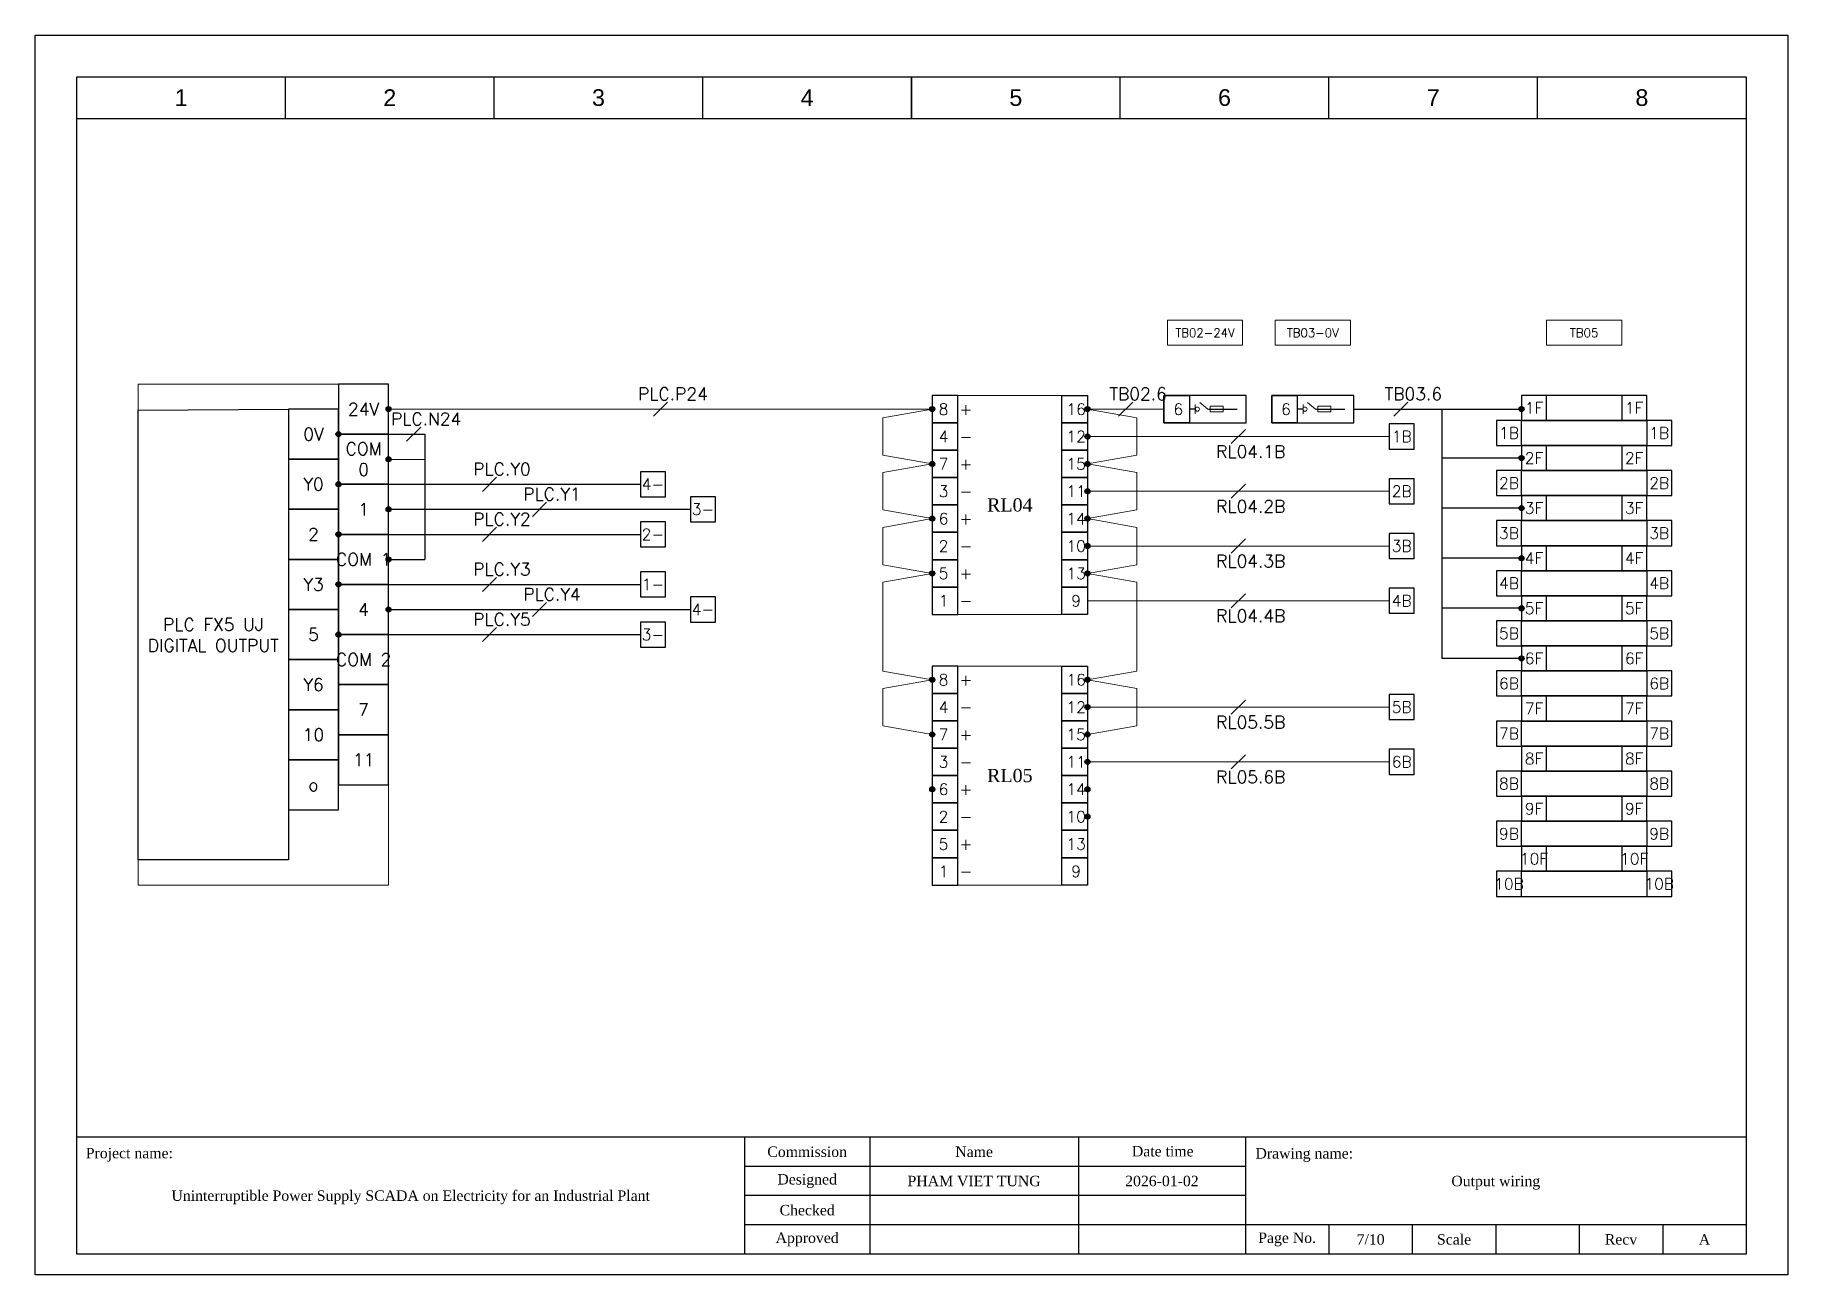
# Model space of a CAD drawing. Header units: millimetres. Extents: x 0 to 3300, y 0 to 297.
# Drawn here: x 1440 to 1860, y 0 to 297 of the extents above; entities that cross this region are included whole.
import ezdxf
from ezdxf.enums import TextEntityAlignment as Align

# ---------------------------------------------------------------- set-up
doc = ezdxf.new("R2010")
doc.units = ezdxf.units.MM
for name, color, linetype in [('0_TB_FEED THRU', 8, 'Continuous'), ('BLACK WIRE', 9, 'Continuous'), ('Frame_text', 3, 'Continuous')]:
    doc.layers.add(name, color=color, linetype=linetype)
for name, color, linetype, lineweight in [('LINE', 3, 'Continuous', 9), ('RED WIRE', 1, 'Continuous', 0), ('TEXT', 7, 'Continuous', 9), ('WIRING', 7, 'Continuous', 0)]:
    doc.layers.add(name, color=color, linetype=linetype, lineweight=lineweight)
doc.styles.add('F2.5 Romans', font='romans.shx', dxfattribs={"height": 2.5})
doc.styles.add('F4.0', font='arial.ttf', dxfattribs={"height": 4})
doc.styles.add('SIMPLEX', font='SIMPLEX.shx', dxfattribs={"width": 0.7})
doc.styles.get("Standard").update_dxf_attribs({"font": 'times.ttf', "height": 2.5})

msp = doc.modelspace()

# ---------------------------------------------------------------- texts
at = {"color": 2}
for s, height, style, p in [('TB02-24V', 2.057, 'F2.5 Romans', (1720.34, 225.68)), ('TB03-0V', 2.057, 'F2.5 Romans', (1746.15, 225.68)), ('TB05', 2.057, 'F2.5 Romans', (1811.16, 225.68)), ('8', 2.72, 'SIMPLEX', (1657.68, 207.38)), ('+', 2.72, 'SIMPLEX', (1663.05, 207.38)), ('16', 2.72, 'SIMPLEX', (1689.45, 207.38)), ('4', 2.72, 'SIMPLEX', (1657.68, 200.82)), ('12', 2.72, 'SIMPLEX', (1689.45, 200.82)), ('-', 2.72, 'SIMPLEX', (1663.05, 200.82)), ('7', 2.72, 'SIMPLEX', (1657.68, 194.26)), ('+', 2.72, 'SIMPLEX', (1663.05, 194.26)), ('15', 2.72, 'SIMPLEX', (1689.45, 194.26)), ('4-', 2.72, 'SIMPLEX', (1588.03, 189.4)), ('3', 2.72, 'SIMPLEX', (1657.68, 187.71)), ('11', 2.72, 'SIMPLEX', (1689.45, 187.71)), ('-', 2.72, 'SIMPLEX', (1663.05, 187.71)), ('3-', 2.72, 'SIMPLEX', (1600.03, 183.4)), ('6', 2.72, 'SIMPLEX', (1657.68, 181.15)), ('+', 2.72, 'SIMPLEX', (1663.05, 181.15)), ('14', 2.72, 'SIMPLEX', (1689.45, 181.15)), ('2-', 2.72, 'SIMPLEX', (1588.03, 177.4)), ('2', 2.72, 'SIMPLEX', (1657.68, 174.59)), ('-', 2.72, 'SIMPLEX', (1663.05, 174.59)), ('10', 2.72, 'SIMPLEX', (1689.45, 174.59)), ('5', 2.72, 'SIMPLEX', (1657.68, 168.03)), ('+', 2.72, 'SIMPLEX', (1663.05, 168.03)), ('13', 2.72, 'SIMPLEX', (1689.45, 168.03)), ('1-', 2.72, 'SIMPLEX', (1588.03, 165.4)), ('4-', 2.72, 'SIMPLEX', (1600.03, 159.4)), ('1', 2.72, 'SIMPLEX', (1657.68, 161.48)), ('-', 2.72, 'SIMPLEX', (1663.05, 161.48)), ('9', 2.72, 'SIMPLEX', (1689.45, 161.48)), ('3-', 2.72, 'SIMPLEX', (1588.03, 153.4)), ('8', 2.72, 'SIMPLEX', (1657.68, 142.56)), ('+', 2.72, 'SIMPLEX', (1663.05, 142.56)), ('16', 2.72, 'SIMPLEX', (1689.45, 142.56)), ('4', 2.72, 'SIMPLEX', (1657.68, 136)), ('-', 2.72, 'SIMPLEX', (1663.05, 136)), ('12', 2.72, 'SIMPLEX', (1689.45, 136)), ('7', 2.72, 'SIMPLEX', (1657.68, 129.45)), ('+', 2.72, 'SIMPLEX', (1663.05, 129.45)), ('15', 2.72, 'SIMPLEX', (1689.45, 129.45)), ('3', 2.72, 'SIMPLEX', (1657.68, 122.89)), ('-', 2.72, 'SIMPLEX', (1663.05, 122.89)), ('11', 2.72, 'SIMPLEX', (1689.45, 122.89)), ('6', 2.72, 'SIMPLEX', (1657.68, 116.33)), ('14', 2.72, 'SIMPLEX', (1689.45, 116.33)), ('+', 2.72, 'SIMPLEX', (1663.05, 116.33)), ('2', 2.72, 'SIMPLEX', (1657.68, 109.77)), ('-', 2.72, 'SIMPLEX', (1663.05, 109.77)), ('10', 2.72, 'SIMPLEX', (1689.45, 109.77)), ('5', 2.72, 'SIMPLEX', (1657.68, 103.22)), ('+', 2.72, 'SIMPLEX', (1663.05, 103.22)), ('13', 2.72, 'SIMPLEX', (1689.45, 103.22)), ('1', 2.72, 'SIMPLEX', (1657.68, 96.66)), ('9', 2.72, 'SIMPLEX', (1689.45, 96.66)), ('-', 2.72, 'SIMPLEX', (1663.05, 96.66))]:
    msp.add_text(s, height=height, dxfattribs=dict(at, style=style)).set_placement(p, align=Align.MIDDLE_CENTER)
at = {"char_height": 3, "attachment_point": 5, "style": 'F2.5 Romans'}
for s, width, insert in [('PLC.P24', 12.6407, (1592.84, 211.04)), ('TB02.6', 12.6407, (1704.31, 211.04)), ('TB03.6', 12.6407, (1770.25, 211.04)), ('24V', 12.6407, (1518.71, 207.4)), ('PLC.N24', 12.6407, (1533.71, 205.04)), ('0V', 12.6407, (1506.71, 201.4)), ('COM\\P0', 12.6407, (1518.71, 195.4)), ('RL04.1B', 12.6407, (1731.29, 197.22)), ('PLC.Y0', 12.6407, (1551.86, 193.04)), ('Y0', 12.6407, (1506.71, 189.4)), ('1', 12.6407, (1518.71, 183.4)), ('PLC.Y1', 12.6407, (1563.86, 187.04)), ('RL04.2B', 12.6407, (1731.29, 184.11)), ('PLC.Y2', 12.6407, (1551.86, 181.04)), ('2', 12.6407, (1506.71, 177.4)), ('COM 1', 12.6407, (1518.71, 171.4)), ('RL04.3B', 12.6407, (1731.29, 170.99)), ('PLC.Y3', 12.6407, (1551.86, 169.04)), ('Y3', 12.6407, (1506.71, 165.4)), ('PLC.Y4', 12.6407, (1563.86, 163.04)), ('4', 12.6407, (1518.71, 159.4)), ('PLC FX5 UJ\\PDIGITAL OUTPUT', 35.884, (1482.71, 153.29)), ('PLC.Y5', 12.6407, (1551.86, 157.04)), ('RL04.4B', 12.6407, (1731.29, 157.88)), ('5', 12.6407, (1506.71, 153.4)), ('COM 2', 12.6407, (1518.71, 147.4)), ('Y6', 12.6407, (1506.71, 141.4)), ('7', 12.6407, (1518.71, 135.4)), ('10', 12.6407, (1506.71, 129.4)), ('RL05.5B', 12.6407, (1731.29, 132.4)), ('11', 12.6407, (1518.71, 123.4)), ('o', 12.6407, (1506.71, 117.4)), ('RL05.6B', 12.6407, (1731.29, 119.29))]:
    msp.add_mtext_dynamic_manual_height_columns(s, width=width, gutter_width=15, heights=[0], dxfattribs=dict(at, insert=insert))
at = {"layer": '0_TB_FEED THRU', "color": 2, "style": 'SIMPLEX'}
for s, p in [('1F', (1799.16, 207.68)), ('1F', (1823.16, 207.68)), ('1B', (1767.46, 200.84)), ('1B', (1793.16, 201.68)), ('1B', (1829.16, 201.68)), ('2F', (1799.16, 195.68)), ('2F', (1823.16, 195.68)), ('2B', (1767.46, 187.72)), ('2B', (1793.16, 189.68)), ('2B', (1829.16, 189.68)), ('3F', (1799.16, 183.68)), ('3F', (1823.16, 183.68)), ('3B', (1793.16, 177.68)), ('3B', (1829.16, 177.68)), ('3B', (1767.46, 174.61)), ('4F', (1799.16, 171.68)), ('4F', (1823.16, 171.68)), ('4B', (1793.16, 165.68)), ('4B', (1829.16, 165.68)), ('4B', (1767.46, 161.49)), ('5F', (1799.16, 159.68)), ('5F', (1823.16, 159.68)), ('5B', (1793.16, 153.68)), ('5B', (1829.16, 153.68)), ('6F', (1799.16, 147.68)), ('6F', (1823.16, 147.68)), ('6B', (1793.16, 141.68)), ('6B', (1829.16, 141.68)), ('5B', (1767.46, 136.02)), ('7F', (1799.16, 135.68)), ('7F', (1823.16, 135.68)), ('7B', (1793.16, 129.68)), ('7B', (1829.16, 129.68)), ('6B', (1767.46, 122.91)), ('8F', (1799.16, 123.68)), ('8F', (1823.16, 123.68)), ('8B', (1793.16, 117.68)), ('8B', (1829.16, 117.68)), ('9F', (1799.16, 111.68)), ('9F', (1823.16, 111.68)), ('9B', (1793.16, 105.68)), ('9B', (1829.16, 105.68)), ('10F', (1799.16, 99.68)), ('10F', (1823.16, 99.68)), ('10B', (1793.16, 93.68)), ('10B', (1829.16, 93.68))]:
    msp.add_text(s, height=2.72, dxfattribs=at).set_placement(p, align=Align.MIDDLE_CENTER)
at = {"layer": 'TEXT', "color": 2, "style": 'SIMPLEX'}
for p in [(1713.92, 207.38), (1739.73, 207.38)]:
    msp.add_text('6', height=2.72, dxfattribs=at).set_placement(p, align=Align.MIDDLE_CENTER)
at = {"layer": 'TEXT', "color": 7}
for s, p in [('RL04', (1673.56, 184.45)), ('RL05', (1673.56, 119.63))]:
    msp.add_text(s, height=3.171, dxfattribs=at).set_placement(p, align=Align.MIDDLE_CENTER)

# ---------------------------------------------------------------- blocks, each defined once
blk = doc.blocks.new('A3_BLOCK')
for p, q in [((10, 5), (10, 287)), ((10, 287), (410, 287)), ((60, 277), (60, 287)), ((110, 277), (110, 287)), ((160, 277), (160, 287)), ((210, 277), (210, 287)), ((210, 287), (210, 277)), ((260, 277), (260, 287)), ((310, 277), (310, 287)), ((360, 277), (360, 287)), ((410, 287), (410, 5)), ((10, 277), (410, 277)), ((410, 33), (10, 33)), ((170, 33), (170, 5)), ((200, 33), (200, 5)), ((250, 33), (250, 5)), ((290, 33), (290, 5)), ((290, 26), (170, 26)), ((290, 19), (170, 19)), ((410, 12), (170, 12)), ((310, 12), (310, 5)), ((330, 12), (330, 5)), ((350, 12), (350, 5)), ((370, 12), (370, 5)), ((390, 12), (390, 5)), ((410, 5), (10, 5))]:
    blk.add_line(p, q)
at = {"layer": 'Frame_text'}
blk.add_lwpolyline([(0, 0), (0, 297), (420, 297), (420, 0), (0, 0)], close=True, dxfattribs=at)
at = {"char_height": 4, "attachment_point": 5, "style": 'F4.0'}
for s, insert in [('1', (35, 282)), ('2', (85, 282)), ('3', (135, 282)), ('4', (185, 282)), ('5', (235, 282)), ('6', (285, 282)), ('7', (335, 282)), ('8', (385, 282))]:
    blk.add_mtext_dynamic_manual_height_columns(s, width=19.9819, gutter_width=25, heights=[0], dxfattribs=dict(at, insert=insert))
at = {"char_height": 2.5}
for s, width, insert, attachment_point in [('Project name:', 20.4464, (12.16, 30.44), 1), ('Commission', 24.3938, (185, 29.5), 5), ('Name', 19.9366, (225, 29.5), 5), ('\\pi2.82608;Date time', 19.9366, (259.98, 30.89), 1), ('Drawing name:', 24.4615, (292.42, 30.38), 1), ('Designed', 24.3938, (185, 22.5), 5), ('Checked', 25.3958, (185, 15.5), 5), ('Approved', 29.851, (185, 8.5), 5), ('Page No.', 19.9366, (300, 8.5), 5), ('Scale', 19.9366, (340, 8.5), 5), ('Recv', 19.9366, (380, 8.5), 5)]:
    blk.add_mtext_dynamic_manual_height_columns(s, width=width, gutter_width=25, heights=[0], dxfattribs=dict(at, insert=insert, attachment_point=attachment_point))
at = {"layer": 'Frame_text'}
for tag, p in [('DESIGNED', (225, 22.5)), ('DESIGNED_DATE', (270, 22.5)), ('DRAWING_NAME', (350, 22.5)), ('PROJECT_NAME', (90, 19)), ('CHECKED', (225, 15.5)), ('CHECKED_DATE', (270, 15.5)), ('APPROVED', (225, 8.5)), ('APPROVED_DATE', (270, 8.5)), ('PAGE', (320, 8.5)), ('SCALE', (360, 8.5)), ('RECV', (400, 8.5))]:
    blk.add_attdef(tag, text='', height=2.5, dxfattribs=at).set_placement(p, align=Align.MIDDLE_CENTER)

# ---------------------------------------------------------------- hatches: boundary and pattern name
at = {"linetype": 'Continuous'}
h = msp.add_hatch(dxfattribs=at)
h.set_pattern_fill('ANSI31', scale=0.096576, style=0)
h.set_pattern_definition([(45, (1291.45202, -40.61133), (-0.12046277, 0.12046277), [])])
edge = h.paths.add_edge_path()
edge.add_arc((1524.71, 207.4), 0.609, 0, 360)
h = msp.add_hatch(dxfattribs=at)
h.set_pattern_fill('ANSI31', scale=0.096576, style=0)
h.set_pattern_definition([(45, (1421.72467, -40.61133), (-0.12046277, 0.12046277), [])])
edge = h.paths.add_edge_path()
edge.add_arc((1654.98, 207.4), 0.609, 0, 360)
h = msp.add_hatch(dxfattribs=at)
h.set_pattern_fill('ANSI31', scale=0.096576, style=0)
h.set_pattern_definition([(45, (1458.88228, -40.61133), (-0.12046277, 0.12046277), [])])
edge = h.paths.add_edge_path()
edge.add_arc((1692.14, 207.4), 0.609, 0, 360)
h = msp.add_hatch(dxfattribs=at)
h.set_pattern_fill('ANSI31', scale=0.096576, style=0)
h.set_pattern_definition([(45, (1279.45202, -46.61133), (-0.12046277, 0.12046277), [])])
edge = h.paths.add_edge_path()
edge.add_arc((1512.71, 201.4), 0.609, 0, 360)
h = msp.add_hatch(dxfattribs=at)
h.set_pattern_fill('ANSI31', scale=0.096576, style=0)
h.set_pattern_definition([(45, (1458.88228, -47.16897), (-0.12046277, 0.12046277), [])])
edge = h.paths.add_edge_path()
edge.add_arc((1692.14, 200.84), 0.609, 0, 360)
h = msp.add_hatch(dxfattribs=at)
h.set_pattern_fill('ANSI31', scale=0.096576, style=0)
h.set_pattern_definition([(45, (1291.45202, -52.61133), (-0.12046277, 0.12046277), [])])
edge = h.paths.add_edge_path()
edge.add_arc((1524.71, 195.4), 0.609, 0, 360)
h = msp.add_hatch(dxfattribs=at)
h.set_pattern_fill('ANSI31', scale=0.096576, style=0)
h.set_pattern_definition([(45, (1421.72467, -53.7266), (-0.12046277, 0.12046277), [])])
edge = h.paths.add_edge_path()
edge.add_arc((1654.98, 194.28), 0.609, 0, 360)
h = msp.add_hatch(dxfattribs=at)
h.set_pattern_fill('ANSI31', scale=0.096576, style=0)
h.set_pattern_definition([(45, (1458.88228, -53.7266), (-0.12046277, 0.12046277), [])])
edge = h.paths.add_edge_path()
edge.add_arc((1692.14, 194.28), 0.609, 0, 360)
h = msp.add_hatch(dxfattribs=at)
h.set_pattern_fill('ANSI31', scale=0.096576, style=0)
h.set_pattern_definition([(45, (1279.45202, -58.61133), (-0.12046277, 0.12046277), [])])
edge = h.paths.add_edge_path()
edge.add_arc((1512.71, 189.4), 0.609, 0, 360)
h = msp.add_hatch(dxfattribs=at)
h.set_pattern_fill('ANSI31', scale=0.096576, style=0)
h.set_pattern_definition([(45, (1458.88228, -60.28423), (-0.12046277, 0.12046277), [])])
edge = h.paths.add_edge_path()
edge.add_arc((1692.14, 187.72), 0.609, 0, 360)
h = msp.add_hatch(dxfattribs=at)
h.set_pattern_fill('ANSI31', scale=0.096576, style=0)
h.set_pattern_definition([(45, (1291.45202, -64.61133), (-0.12046277, 0.12046277), [])])
edge = h.paths.add_edge_path()
edge.add_arc((1524.71, 183.4), 0.609, 0, 360)
h = msp.add_hatch(dxfattribs=at)
h.set_pattern_fill('ANSI31', scale=0.096576, style=0)
h.set_pattern_definition([(45, (1421.72467, -66.84186), (-0.12046277, 0.12046277), [])])
edge = h.paths.add_edge_path()
edge.add_arc((1654.98, 181.17), 0.609, 0, 360)
h = msp.add_hatch(dxfattribs=at)
h.set_pattern_fill('ANSI31', scale=0.096576, style=0)
h.set_pattern_definition([(45, (1458.88228, -66.84186), (-0.12046277, 0.12046277), [])])
edge = h.paths.add_edge_path()
edge.add_arc((1692.14, 181.17), 0.609, 0, 360)
h = msp.add_hatch(dxfattribs=at)
h.set_pattern_fill('ANSI31', scale=0.096576, style=0)
h.set_pattern_definition([(45, (1279.45202, -70.61133), (-0.12046277, 0.12046277), [])])
edge = h.paths.add_edge_path()
edge.add_arc((1512.71, 177.4), 0.609, 0, 360)
h = msp.add_hatch(dxfattribs=at)
h.set_pattern_fill('ANSI31', scale=0.096576, style=0)
h.set_pattern_definition([(45, (1458.88228, -73.39949), (-0.12046277, 0.12046277), [])])
edge = h.paths.add_edge_path()
edge.add_arc((1692.14, 174.61), 0.609, 0, 360)
h = msp.add_hatch(dxfattribs=at)
h.set_pattern_fill('ANSI31', scale=0.096576, style=0)
h.set_pattern_definition([(45, (1291.45202, -76.61133), (-0.12046277, 0.12046277), [])])
edge = h.paths.add_edge_path()
edge.add_arc((1524.71, 171.4), 0.609, 0, 360)
h = msp.add_hatch(dxfattribs=at)
h.set_pattern_fill('ANSI31', scale=0.096576, style=0)
h.set_pattern_definition([(45, (1421.72467, -79.95712), (-0.12046277, 0.12046277), [])])
edge = h.paths.add_edge_path()
edge.add_arc((1654.98, 168.05), 0.609, 0, 360)
h = msp.add_hatch(dxfattribs=at)
h.set_pattern_fill('ANSI31', scale=0.096576, style=0)
h.set_pattern_definition([(45, (1458.88228, -79.95712), (-0.12046277, 0.12046277), [])])
edge = h.paths.add_edge_path()
edge.add_arc((1692.14, 168.05), 0.609, 0, 360)
h = msp.add_hatch(dxfattribs=at)
h.set_pattern_fill('ANSI31', scale=0.096576, style=0)
h.set_pattern_definition([(45, (1279.45202, -82.61133), (-0.12046277, 0.12046277), [])])
edge = h.paths.add_edge_path()
edge.add_arc((1512.71, 165.4), 0.609, 0, 360)
h = msp.add_hatch(dxfattribs=at)
h.set_pattern_fill('ANSI31', scale=0.096576, style=0)
h.set_pattern_definition([(45, (1291.45202, -88.61133), (-0.12046277, 0.12046277), [])])
edge = h.paths.add_edge_path()
edge.add_arc((1524.71, 159.4), 0.609, 0, 360)
h = msp.add_hatch(dxfattribs=at)
h.set_pattern_fill('ANSI31', scale=0.096576, style=0)
h.set_pattern_definition([(45, (1279.45202, -94.61133), (-0.12046277, 0.12046277), [])])
edge = h.paths.add_edge_path()
edge.add_arc((1512.71, 153.4), 0.609, 0, 360)
h = msp.add_hatch(dxfattribs=at)
h.set_pattern_fill('ANSI31', scale=0.096576, style=0)
h.set_pattern_definition([(45, (1421.72467, -105.4291), (-0.12046277, 0.12046277), [])])
edge = h.paths.add_edge_path()
edge.add_arc((1654.98, 142.58), 0.609, 0, 360)
h = msp.add_hatch(dxfattribs=at)
h.set_pattern_fill('ANSI31', scale=0.096576, style=0)
h.set_pattern_definition([(45, (1458.88228, -105.4291), (-0.12046277, 0.12046277), [])])
edge = h.paths.add_edge_path()
edge.add_arc((1692.14, 142.58), 0.609, 0, 360)
h = msp.add_hatch(dxfattribs=at)
h.set_pattern_fill('ANSI31', scale=0.096576, style=0)
h.set_pattern_definition([(45, (1458.88228, -111.98674), (-0.12046277, 0.12046277), [])])
edge = h.paths.add_edge_path()
edge.add_arc((1692.14, 136.02), 0.609, 0, 360)
h = msp.add_hatch(dxfattribs=at)
h.set_pattern_fill('ANSI31', scale=0.096576, style=0)
h.set_pattern_definition([(45, (1421.72467, -118.54437), (-0.12046277, 0.12046277), [])])
edge = h.paths.add_edge_path()
edge.add_arc((1654.98, 129.46), 0.609, 0, 360)
h = msp.add_hatch(dxfattribs=at)
h.set_pattern_fill('ANSI31', scale=0.096576, style=0)
h.set_pattern_definition([(45, (1458.88228, -118.54437), (-0.12046277, 0.12046277), [])])
edge = h.paths.add_edge_path()
edge.add_arc((1692.14, 129.46), 0.609, 0, 360)
h = msp.add_hatch(dxfattribs=at)
h.set_pattern_fill('ANSI31', scale=0.096576, style=0)
h.set_pattern_definition([(45, (1458.88228, -125.102), (-0.12046277, 0.12046277), [])])
edge = h.paths.add_edge_path()
edge.add_arc((1692.14, 122.91), 0.609, 0, 360)
h = msp.add_hatch(dxfattribs=at)
h.set_pattern_fill('ANSI31', scale=0.096576, style=0)
h.set_pattern_definition([(45, (1421.72467, -131.65963), (-0.12046277, 0.12046277), [])])
edge = h.paths.add_edge_path()
edge.add_arc((1654.98, 116.35), 0.609, 0, 360)
h = msp.add_hatch(dxfattribs=at)
h.set_pattern_fill('ANSI31', scale=0.096576, style=0)
h.set_pattern_definition([(45, (1458.88228, -131.65963), (-0.12046277, 0.12046277), [])])
edge = h.paths.add_edge_path()
edge.add_arc((1692.14, 116.35), 0.609, 0, 360)
h = msp.add_hatch(dxfattribs=at)
h.set_pattern_fill('ANSI31', scale=0.096576, style=0)
h.set_pattern_definition([(45, (1458.88228, -138.21726), (-0.12046277, 0.12046277), [])])
edge = h.paths.add_edge_path()
edge.add_arc((1692.14, 109.79), 0.609, 0, 360)
at = {"layer": '0_TB_FEED THRU', "linetype": 'Continuous'}
h = msp.add_hatch(dxfattribs=at)
h.set_pattern_fill('ANSI31', scale=0.096576, style=0)
h.set_pattern_definition([(45, (1562.90057, -40.61133), (-0.12046277, 0.12046277), [])])
edge = h.paths.add_edge_path()
edge.add_arc((1796.16, 207.4), 0.609, 0, 360)
h = msp.add_hatch(dxfattribs=at)
h.set_pattern_fill('ANSI31', scale=0.096576, style=0)
h.set_pattern_definition([(45, (1562.90057, -52.33252), (-0.12046277, 0.12046277), [])])
edge = h.paths.add_edge_path()
edge.add_arc((1796.16, 195.68), 0.609, 0, 360)
h = msp.add_hatch(dxfattribs=at)
h.set_pattern_fill('ANSI31', scale=0.096576, style=0)
h.set_pattern_definition([(45, (1562.90057, -64.33252), (-0.12046277, 0.12046277), [])])
edge = h.paths.add_edge_path()
edge.add_arc((1796.16, 183.68), 0.609, 0, 360)
h = msp.add_hatch(dxfattribs=at)
h.set_pattern_fill('ANSI31', scale=0.096576, style=0)
h.set_pattern_definition([(45, (1562.90057, -76.33252), (-0.12046277, 0.12046277), [])])
edge = h.paths.add_edge_path()
edge.add_arc((1796.16, 171.68), 0.609, 0, 360)
h = msp.add_hatch(dxfattribs=at)
h.set_pattern_fill('ANSI31', scale=0.096576, style=0)
h.set_pattern_definition([(45, (1562.90057, -88.33252), (-0.12046277, 0.12046277), [])])
edge = h.paths.add_edge_path()
edge.add_arc((1796.16, 159.68), 0.609, 0, 360)
h = msp.add_hatch(dxfattribs=at)
h.set_pattern_fill('ANSI31', scale=0.096576, style=0)
h.set_pattern_definition([(45, (1562.90057, -100.33252), (-0.12046277, 0.12046277), [])])
edge = h.paths.add_edge_path()
edge.add_arc((1796.16, 147.68), 0.609, 0, 360)

# ---------------------------------------------------------------- linework, layer by layer
for p, q in [((1826.16, 210.68), (1796.16, 210.68)), ((1832.16, 204.68), (1790.16, 204.68)), ((1796.16, 204.68), (1826.16, 204.68)), ((1790.16, 198.68), (1832.16, 198.68)), ((1826.16, 198.68), (1796.16, 198.68)), ((1832.16, 192.68), (1790.16, 192.68)), ((1796.16, 192.68), (1826.16, 192.68)), ((1790.16, 186.68), (1832.16, 186.68)), ((1826.16, 186.68), (1796.16, 186.68)), ((1832.16, 180.68), (1790.16, 180.68)), ((1796.16, 180.68), (1826.16, 180.68)), ((1790.16, 174.68), (1832.16, 174.68)), ((1826.16, 174.68), (1796.16, 174.68)), ((1832.16, 168.68), (1790.16, 168.68)), ((1796.16, 168.68), (1826.16, 168.68)), ((1790.16, 162.68), (1832.16, 162.68)), ((1826.16, 162.68), (1796.16, 162.68)), ((1832.16, 156.68), (1790.16, 156.68)), ((1796.16, 156.68), (1826.16, 156.68)), ((1790.16, 150.68), (1832.16, 150.68)), ((1826.16, 150.68), (1796.16, 150.68)), ((1832.16, 144.68), (1790.16, 144.68)), ((1796.16, 144.68), (1826.16, 144.68)), ((1790.16, 138.68), (1832.16, 138.68)), ((1826.16, 138.68), (1796.16, 138.68)), ((1832.16, 132.68), (1790.16, 132.68)), ((1796.16, 132.68), (1826.16, 132.68)), ((1790.16, 126.68), (1832.16, 126.68)), ((1826.16, 126.68), (1796.16, 126.68)), ((1832.16, 120.68), (1790.16, 120.68)), ((1796.16, 120.68), (1826.16, 120.68)), ((1790.16, 114.68), (1832.16, 114.68)), ((1826.16, 114.68), (1796.16, 114.68)), ((1832.16, 108.68), (1790.16, 108.68)), ((1796.16, 108.68), (1826.16, 108.68)), ((1790.16, 102.68), (1832.16, 102.68)), ((1826.16, 102.68), (1796.16, 102.68)), ((1832.16, 96.68), (1790.16, 96.68)), ((1796.16, 96.68), (1826.16, 96.68)), ((1790.16, 90.68), (1832.16, 90.68))]:
    msp.add_line(p, q)
at = {"color": 0}
for p, q in [((1718, 207.4), (1716.62, 207.4)), ((1721.23, 207.4), (1728.04, 207.4)), ((1743.81, 207.4), (1742.43, 207.4)), ((1747.04, 207.4), (1753.85, 207.4))]:
    msp.add_line(p, q, dxfattribs=at)
for points in [[(1661.1, 210.68), (1654.98, 210.68), (1654.98, 204.12), (1661.1, 204.12)], [(1686.03, 210.68), (1692.14, 210.68), (1692.14, 204.12), (1686.03, 204.12)], [(1661.1, 204.12), (1654.98, 204.12), (1654.98, 197.56), (1661.1, 197.56)], [(1686.03, 204.12), (1692.14, 204.12), (1692.14, 197.56), (1686.03, 197.56)], [(1661.1, 197.56), (1654.98, 197.56), (1654.98, 191), (1661.1, 191)], [(1686.03, 197.56), (1692.14, 197.56), (1692.14, 191), (1686.03, 191)], [(1585.03, 186.4), (1591.03, 186.4), (1591.03, 192.4), (1585.03, 192.4)], [(1661.1, 191), (1654.98, 191), (1654.98, 184.45), (1661.1, 184.45)], [(1686.03, 191), (1692.14, 191), (1692.14, 184.45), (1686.03, 184.45)], [(1597.03, 180.4), (1603.03, 180.4), (1603.03, 186.4), (1597.03, 186.4)], [(1661.1, 184.45), (1654.98, 184.45), (1654.98, 177.89), (1661.1, 177.89)], [(1686.03, 184.45), (1692.14, 184.45), (1692.14, 177.89), (1686.03, 177.89)], [(1585.03, 174.4), (1591.03, 174.4), (1591.03, 180.4), (1585.03, 180.4)], [(1661.1, 177.89), (1654.98, 177.89), (1654.98, 171.33), (1661.1, 171.33)], [(1686.03, 177.89), (1692.14, 177.89), (1692.14, 171.33), (1686.03, 171.33)], [(1585.03, 162.4), (1591.03, 162.4), (1591.03, 168.4), (1585.03, 168.4)], [(1661.1, 171.33), (1654.98, 171.33), (1654.98, 164.77), (1661.1, 164.77)], [(1686.03, 171.33), (1692.14, 171.33), (1692.14, 164.77), (1686.03, 164.77)], [(1661.1, 164.77), (1654.98, 164.77), (1654.98, 158.21), (1661.1, 158.21)], [(1686.03, 164.77), (1692.14, 164.77), (1692.14, 158.21), (1686.03, 158.21)], [(1597.03, 156.4), (1603.03, 156.4), (1603.03, 162.4), (1597.03, 162.4)], [(1585.03, 150.4), (1591.03, 150.4), (1591.03, 156.4), (1585.03, 156.4)], [(1661.1, 145.86), (1654.98, 145.86), (1654.98, 139.3), (1661.1, 139.3)], [(1686.03, 145.86), (1692.14, 145.86), (1692.14, 139.3), (1686.03, 139.3)], [(1661.1, 139.3), (1654.98, 139.3), (1654.98, 132.74), (1661.1, 132.74)], [(1686.03, 139.3), (1692.14, 139.3), (1692.14, 132.74), (1686.03, 132.74)], [(1661.1, 132.74), (1654.98, 132.74), (1654.98, 126.18), (1661.1, 126.18)], [(1686.03, 132.74), (1692.14, 132.74), (1692.14, 126.18), (1686.03, 126.18)], [(1661.1, 126.18), (1654.98, 126.18), (1654.98, 119.63), (1661.1, 119.63)], [(1686.03, 126.18), (1692.14, 126.18), (1692.14, 119.63), (1686.03, 119.63)], [(1661.1, 119.63), (1654.98, 119.63), (1654.98, 113.07), (1661.1, 113.07)], [(1686.03, 119.63), (1692.14, 119.63), (1692.14, 113.07), (1686.03, 113.07)], [(1661.1, 113.07), (1654.98, 113.07), (1654.98, 106.51), (1661.1, 106.51)], [(1686.03, 113.07), (1692.14, 113.07), (1692.14, 106.51), (1686.03, 106.51)], [(1661.1, 106.51), (1654.98, 106.51), (1654.98, 99.95), (1661.1, 99.95)], [(1686.03, 106.51), (1692.14, 106.51), (1692.14, 99.95), (1686.03, 99.95)], [(1661.1, 99.95), (1654.98, 99.95), (1654.98, 93.4), (1661.1, 93.4)], [(1686.03, 99.95), (1692.14, 99.95), (1692.14, 93.4), (1686.03, 93.4)]]:
    msp.add_lwpolyline(points, close=True)
at = {"color": 7, "linetype": 'Continuous'}
for centre in [(1524.71, 207.4), (1654.98, 207.4), (1692.14, 207.4), (1512.71, 201.4), (1692.14, 200.84), (1524.71, 195.4), (1654.98, 194.28), (1692.14, 194.28), (1512.71, 189.4), (1692.14, 187.72), (1524.71, 183.4), (1654.98, 181.17), (1692.14, 181.17), (1512.71, 177.4), (1692.14, 174.61), (1524.71, 171.4), (1654.98, 168.05), (1692.14, 168.05), (1512.71, 165.4), (1524.71, 159.4), (1512.71, 153.4), (1654.98, 142.58), (1692.14, 142.58), (1692.14, 136.02), (1654.98, 129.46), (1692.14, 129.46), (1692.14, 122.91), (1654.98, 116.35), (1692.14, 116.35), (1692.14, 109.79)]:
    msp.add_circle(centre, 0.609, dxfattribs=at)
at = {"layer": '0_TB_FEED THRU'}
for p, q in [((1796.16, 210.68), (1796.16, 204.68)), ((1826.16, 204.68), (1826.16, 210.68)), ((1790.16, 204.68), (1790.16, 198.68)), ((1832.16, 198.68), (1832.16, 204.68)), ((1796.16, 198.68), (1796.16, 192.68)), ((1826.16, 192.68), (1826.16, 198.68)), ((1512.71, 189.4), (1585.03, 189.4)), ((1790.16, 192.68), (1790.16, 186.68)), ((1832.16, 186.68), (1832.16, 192.68)), ((1796.16, 186.68), (1796.16, 180.68)), ((1826.16, 180.68), (1826.16, 186.68)), ((1524.71, 183.4), (1597.03, 183.4)), ((1790.16, 180.68), (1790.16, 174.68)), ((1832.16, 174.68), (1832.16, 180.68)), ((1512.71, 177.4), (1585.03, 177.4)), ((1796.16, 174.68), (1796.16, 168.68)), ((1826.16, 168.68), (1826.16, 174.68)), ((1790.16, 168.68), (1790.16, 162.68)), ((1832.16, 162.68), (1832.16, 168.68)), ((1512.71, 165.4), (1585.03, 165.4)), ((1796.16, 162.68), (1796.16, 156.68)), ((1826.16, 156.68), (1826.16, 162.68)), ((1524.71, 159.4), (1597.03, 159.4)), ((1790.16, 156.68), (1790.16, 150.68)), ((1832.16, 150.68), (1832.16, 156.68)), ((1512.71, 153.4), (1585.03, 153.4)), ((1796.16, 150.68), (1796.16, 144.68)), ((1826.16, 144.68), (1826.16, 150.68)), ((1790.16, 144.68), (1790.16, 138.68)), ((1832.16, 138.68), (1832.16, 144.68)), ((1796.16, 138.68), (1796.16, 132.68)), ((1826.16, 132.68), (1826.16, 138.68)), ((1790.16, 132.68), (1790.16, 126.68)), ((1832.16, 126.68), (1832.16, 132.68)), ((1796.16, 126.68), (1796.16, 120.68)), ((1826.16, 120.68), (1826.16, 126.68)), ((1790.16, 120.68), (1790.16, 114.68)), ((1832.16, 114.68), (1832.16, 120.68)), ((1796.16, 114.68), (1796.16, 108.68)), ((1826.16, 108.68), (1826.16, 114.68)), ((1790.16, 108.68), (1790.16, 102.68)), ((1832.16, 102.68), (1832.16, 108.68)), ((1796.16, 102.68), (1796.16, 96.68)), ((1826.16, 96.68), (1826.16, 102.68)), ((1790.16, 96.68), (1790.16, 90.68)), ((1832.16, 90.68), (1832.16, 96.68))]:
    msp.add_line(p, q, dxfattribs=at)
for points in [[(1512.71, 201.4), (1524.71, 201.4), (1524.71, 213.4), (1512.71, 213.4)], [(1710.5, 210.68), (1710.5, 204.11), (1730.19, 204.11), (1730.19, 210.68)], [(1710.5, 210.68), (1716.62, 210.68), (1716.62, 204.11), (1710.5, 204.11)], [(1736.31, 210.68), (1736.31, 204.11), (1756, 204.11), (1756, 210.68)], [(1736.31, 210.68), (1742.43, 210.68), (1742.43, 204.11), (1736.31, 204.11)], [(1796.16, 204.68), (1802.16, 204.68), (1802.16, 210.68), (1796.16, 210.68)], [(1820.16, 204.68), (1826.16, 204.68), (1826.16, 210.68), (1820.16, 210.68)], [(1464.71, 207.18), (1500.71, 207.4), (1500.71, 99.4), (1464.71, 99.4)], [(1500.71, 195.4), (1512.71, 195.4), (1512.71, 207.4), (1500.71, 207.4)], [(1764.46, 197.84), (1770.46, 197.84), (1770.46, 203.84), (1764.46, 203.84)], [(1790.16, 198.68), (1796.16, 198.68), (1796.16, 204.68), (1790.16, 204.68)], [(1826.16, 198.68), (1832.16, 198.68), (1832.16, 204.68), (1826.16, 204.68)], [(1512.71, 189.4), (1524.71, 189.4), (1524.71, 201.4), (1512.71, 201.4)], [(1796.16, 192.68), (1802.16, 192.68), (1802.16, 198.68), (1796.16, 198.68)], [(1820.16, 192.68), (1826.16, 192.68), (1826.16, 198.68), (1820.16, 198.68)], [(1500.71, 183.4), (1512.71, 183.4), (1512.71, 195.4), (1500.71, 195.4)], [(1512.71, 177.4), (1524.71, 177.4), (1524.71, 189.4), (1512.71, 189.4)], [(1764.46, 184.72), (1770.46, 184.72), (1770.46, 190.72), (1764.46, 190.72)], [(1790.16, 186.68), (1796.16, 186.68), (1796.16, 192.68), (1790.16, 192.68)], [(1826.16, 186.68), (1832.16, 186.68), (1832.16, 192.68), (1826.16, 192.68)], [(1796.16, 180.68), (1802.16, 180.68), (1802.16, 186.68), (1796.16, 186.68)], [(1820.16, 180.68), (1826.16, 180.68), (1826.16, 186.68), (1820.16, 186.68)], [(1500.71, 171.4), (1512.71, 171.4), (1512.71, 183.4), (1500.71, 183.4)], [(1790.16, 174.68), (1796.16, 174.68), (1796.16, 180.68), (1790.16, 180.68)], [(1826.16, 174.68), (1832.16, 174.68), (1832.16, 180.68), (1826.16, 180.68)], [(1512.71, 165.4), (1524.71, 165.4), (1524.71, 177.4), (1512.71, 177.4)], [(1764.46, 171.61), (1770.46, 171.61), (1770.46, 177.61), (1764.46, 177.61)], [(1796.16, 168.68), (1802.16, 168.68), (1802.16, 174.68), (1796.16, 174.68)], [(1820.16, 168.68), (1826.16, 168.68), (1826.16, 174.68), (1820.16, 174.68)], [(1500.71, 159.4), (1512.71, 159.4), (1512.71, 171.4), (1500.71, 171.4)], [(1790.16, 162.68), (1796.16, 162.68), (1796.16, 168.68), (1790.16, 168.68)], [(1826.16, 162.68), (1832.16, 162.68), (1832.16, 168.68), (1826.16, 168.68)], [(1512.71, 153.4), (1524.71, 153.4), (1524.71, 165.4), (1512.71, 165.4)], [(1764.46, 158.49), (1770.46, 158.49), (1770.46, 164.49), (1764.46, 164.49)], [(1796.16, 156.68), (1802.16, 156.68), (1802.16, 162.68), (1796.16, 162.68)], [(1820.16, 156.68), (1826.16, 156.68), (1826.16, 162.68), (1820.16, 162.68)], [(1500.71, 147.4), (1512.71, 147.4), (1512.71, 159.4), (1500.71, 159.4)], [(1790.16, 150.68), (1796.16, 150.68), (1796.16, 156.68), (1790.16, 156.68)], [(1826.16, 150.68), (1832.16, 150.68), (1832.16, 156.68), (1826.16, 156.68)], [(1512.71, 141.4), (1524.71, 141.4), (1524.71, 153.4), (1512.71, 153.4)], [(1500.71, 135.4), (1512.71, 135.4), (1512.71, 147.4), (1500.71, 147.4)], [(1796.16, 144.68), (1802.16, 144.68), (1802.16, 150.68), (1796.16, 150.68)], [(1820.16, 144.68), (1826.16, 144.68), (1826.16, 150.68), (1820.16, 150.68)], [(1790.16, 138.68), (1796.16, 138.68), (1796.16, 144.68), (1790.16, 144.68)], [(1826.16, 138.68), (1832.16, 138.68), (1832.16, 144.68), (1826.16, 144.68)], [(1512.71, 129.4), (1524.71, 129.4), (1524.71, 141.4), (1512.71, 141.4)], [(1764.46, 133.02), (1770.46, 133.02), (1770.46, 139.02), (1764.46, 139.02)], [(1796.16, 132.68), (1802.16, 132.68), (1802.16, 138.68), (1796.16, 138.68)], [(1820.16, 132.68), (1826.16, 132.68), (1826.16, 138.68), (1820.16, 138.68)], [(1500.71, 123.4), (1512.71, 123.4), (1512.71, 135.4), (1500.71, 135.4)], [(1790.16, 126.68), (1796.16, 126.68), (1796.16, 132.68), (1790.16, 132.68)], [(1826.16, 126.68), (1832.16, 126.68), (1832.16, 132.68), (1826.16, 132.68)], [(1512.71, 117.4), (1524.71, 117.4), (1524.71, 129.4), (1512.71, 129.4)], [(1796.16, 120.68), (1802.16, 120.68), (1802.16, 126.68), (1796.16, 126.68)], [(1820.16, 120.68), (1826.16, 120.68), (1826.16, 126.68), (1820.16, 126.68)], [(1500.71, 111.4), (1512.71, 111.4), (1512.71, 123.4), (1500.71, 123.4)], [(1764.46, 119.91), (1770.46, 119.91), (1770.46, 125.91), (1764.46, 125.91)], [(1790.16, 114.68), (1796.16, 114.68), (1796.16, 120.68), (1790.16, 120.68)], [(1826.16, 114.68), (1832.16, 114.68), (1832.16, 120.68), (1826.16, 120.68)], [(1796.16, 108.68), (1802.16, 108.68), (1802.16, 114.68), (1796.16, 114.68)], [(1820.16, 108.68), (1826.16, 108.68), (1826.16, 114.68), (1820.16, 114.68)], [(1790.16, 102.68), (1796.16, 102.68), (1796.16, 108.68), (1790.16, 108.68)], [(1826.16, 102.68), (1832.16, 102.68), (1832.16, 108.68), (1826.16, 108.68)], [(1796.16, 96.68), (1802.16, 96.68), (1802.16, 102.68), (1796.16, 102.68)], [(1820.16, 96.68), (1826.16, 96.68), (1826.16, 102.68), (1820.16, 102.68)], [(1790.16, 90.68), (1796.16, 90.68), (1796.16, 96.68), (1790.16, 96.68)], [(1826.16, 90.68), (1832.16, 90.68), (1832.16, 96.68), (1826.16, 96.68)]]:
    msp.add_lwpolyline(points, close=True, dxfattribs=at)
at = {"layer": '0_TB_FEED THRU', "color": 7, "linetype": 'Continuous'}
for centre in [(1796.16, 207.4), (1796.16, 195.68), (1796.16, 183.68), (1796.16, 171.68), (1796.16, 159.68), (1796.16, 147.68)]:
    msp.add_circle(centre, 0.609, dxfattribs=at)
at = {"layer": 'BLACK WIRE'}
for p, q in [((1756, 207.4), (1796.16, 207.4)), ((1777.08, 207.4), (1777.08, 183.68)), ((1512.71, 201.4), (1533.39, 201.4)), ((1533.39, 201.4), (1533.39, 195.36)), ((1524.71, 195.4), (1533.39, 195.36)), ((1533.39, 195.36), (1533.39, 171.4)), ((1796.16, 195.68), (1777.08, 195.68)), ((1796.16, 183.68), (1777.08, 183.68)), ((1777.08, 183.68), (1777.08, 147.68)), ((1524.71, 171.4), (1533.39, 171.4)), ((1796.16, 171.68), (1777.08, 171.68)), ((1796.16, 159.68), (1777.08, 159.68)), ((1796.16, 147.68), (1777.08, 147.68))]:
    msp.add_line(p, q, dxfattribs=at)
at = {"layer": 'LINE'}
for p, q in [((1718, 208.5), (1718, 206.29)), ((1743.81, 208.5), (1743.81, 206.29))]:
    msp.add_line(p, q, dxfattribs=at)
for points in [[(1711.34, 222.68), (1729.34, 222.68), (1729.34, 228.68), (1711.34, 228.68)], [(1737.15, 222.68), (1755.15, 222.68), (1755.15, 228.68), (1737.15, 228.68)], [(1802.16, 222.68), (1820.16, 222.68), (1820.16, 228.68), (1802.16, 228.68)], [(1464.71, 93.4), (1524.71, 93.4), (1524.71, 213.4), (1464.71, 213.4)]]:
    msp.add_lwpolyline(points, close=True, dxfattribs=at)
for centre in [(1718.5, 207.4), (1744.31, 207.4)]:
    msp.add_circle(centre, 0.491, dxfattribs=at)
at = {"layer": 'RED WIRE'}
for p, q in [((1524.71, 207.4), (1654.98, 207.4)), ((1654.98, 207.4), (1643.17, 205.31)), ((1692.14, 207.4), (1703.96, 205.31)), ((1692.14, 207.4), (1710.5, 207.4)), ((1643.17, 205.31), (1643.17, 196.37)), ((1703.96, 205.31), (1703.96, 196.37)), ((1692.14, 200.84), (1764.46, 200.84)), ((1654.98, 194.28), (1643.17, 196.37)), ((1654.98, 194.28), (1643.17, 192.2)), ((1692.14, 194.28), (1703.96, 196.37)), ((1692.14, 194.28), (1703.96, 192.2)), ((1643.17, 192.2), (1643.17, 183.25)), ((1703.96, 192.2), (1703.96, 183.25)), ((1692.14, 187.72), (1764.46, 187.72)), ((1654.98, 181.17), (1643.17, 183.25)), ((1654.98, 181.17), (1643.17, 179.08)), ((1692.14, 181.17), (1703.96, 183.25)), ((1692.14, 181.17), (1703.96, 179.08)), ((1643.17, 179.08), (1643.17, 170.13)), ((1703.96, 179.08), (1703.96, 170.13)), ((1692.14, 174.61), (1764.46, 174.61)), ((1654.98, 168.05), (1643.17, 170.13)), ((1654.98, 168.05), (1643.17, 165.97)), ((1692.14, 168.05), (1703.96, 170.13)), ((1692.14, 168.05), (1703.96, 165.97)), ((1643.17, 165.97), (1643.17, 144.66)), ((1703.96, 165.97), (1703.96, 144.66)), ((1692.14, 161.49), (1764.46, 161.49)), ((1654.98, 142.58), (1643.17, 144.66)), ((1692.14, 142.58), (1703.96, 144.66)), ((1654.98, 142.58), (1643.17, 140.5)), ((1643.17, 140.5), (1643.17, 131.55)), ((1692.14, 142.58), (1703.96, 140.5)), ((1703.96, 140.5), (1703.96, 131.55)), ((1692.14, 136.02), (1764.46, 136.02)), ((1654.98, 129.46), (1643.17, 131.55)), ((1692.14, 129.46), (1703.96, 131.55)), ((1692.14, 122.91), (1764.46, 122.91))]:
    msp.add_line(p, q, dxfattribs=at)
at = {"layer": 'WIRING'}
for p, q in [((1588.15, 205.7), (1591.55, 209.09)), ((1699.62, 205.7), (1703.02, 209.09)), ((1721.03, 207.4), (1719.09, 209.01)), ((1721.57, 207.4), (1721.03, 207.4)), ((1746.84, 207.4), (1744.9, 209.01)), ((1747.38, 207.4), (1746.84, 207.4)), ((1765.56, 205.7), (1768.96, 209.09)), ((1529.03, 199.7), (1532.42, 203.09)), ((1726.61, 199.14), (1730, 202.54)), ((1547.18, 187.7), (1550.57, 191.09)), ((1726.61, 186.03), (1730, 189.42)), ((1559.18, 181.7), (1562.57, 185.09)), ((1547.18, 175.7), (1550.57, 179.09)), ((1726.61, 172.91), (1730, 176.31)), ((1547.18, 163.7), (1550.57, 167.09)), ((1559.18, 157.7), (1562.57, 161.09)), ((1726.61, 159.8), (1730, 163.19)), ((1547.18, 151.7), (1550.57, 155.09)), ((1726.61, 134.32), (1730, 137.72)), ((1726.61, 121.21), (1730, 124.6))]:
    msp.add_line(p, q, dxfattribs=at)
for points in [[(1724.67, 208.07), (1721.57, 208.07), (1721.57, 206.72), (1724.67, 206.72)], [(1750.48, 208.07), (1747.38, 208.07), (1747.38, 206.72), (1750.48, 206.72)]]:
    msp.add_lwpolyline(points, close=True, dxfattribs=at)
at = {"layer": 'WIRING', "color": 3, "linetype": 'Continuous'}
for points in [[(1692.14, 158.21), (1654.98, 158.21), (1654.98, 210.68), (1692.14, 210.68)], [(1692.14, 93.4), (1654.98, 93.4), (1654.98, 145.86), (1692.14, 145.86)]]:
    msp.add_3dface(points, dxfattribs=at)

# ---------------------------------------------------------------- block references
ref = msp.add_blockref('A3_BLOCK', (1440, 0))
ref.add_attrib('RECV', 'A', dxfattribs={"layer": 'Frame_text', "height": 2.5}).set_placement((1840, 8.5), align=Align.MIDDLE_CENTER)
ref.add_attrib('PAGE', '7/10', dxfattribs={"layer": 'Frame_text', "height": 2.5}).set_placement((1760, 8.5), align=Align.MIDDLE_CENTER)
ref.add_attrib('DRAWING_NAME', 'Output wiring', dxfattribs={"layer": 'Frame_text', "height": 2.5}).set_placement((1790, 22.5), align=Align.MIDDLE_CENTER)
ref.add_attrib('DESIGNED_DATE', '2026-01-02', dxfattribs={"layer": 'Frame_text', "height": 2.5}).set_placement((1710, 22.5), align=Align.MIDDLE_CENTER)
ref.add_attrib('DESIGNED', 'PHAM VIET TUNG', dxfattribs={"layer": 'Frame_text', "height": 2.5}).set_placement((1665, 22.5), align=Align.MIDDLE_CENTER)
ref.add_attrib('PROJECT_NAME', 'Uninterruptible Power Supply SCADA on Electricity for an Industrial Plant', dxfattribs={"layer": 'Frame_text', "height": 2.5}).set_placement((1530, 19), align=Align.MIDDLE_CENTER)

msp.set_redraw_order([(e.dxf.handle, doc.entitydb.next_handle()) for e in msp.query("TEXT MTEXT ATTDEF DIMENSION ARC_DIMENSION")])  # texts and dimensions are drawn at this point

doc.saveas('drawing.dxf')
